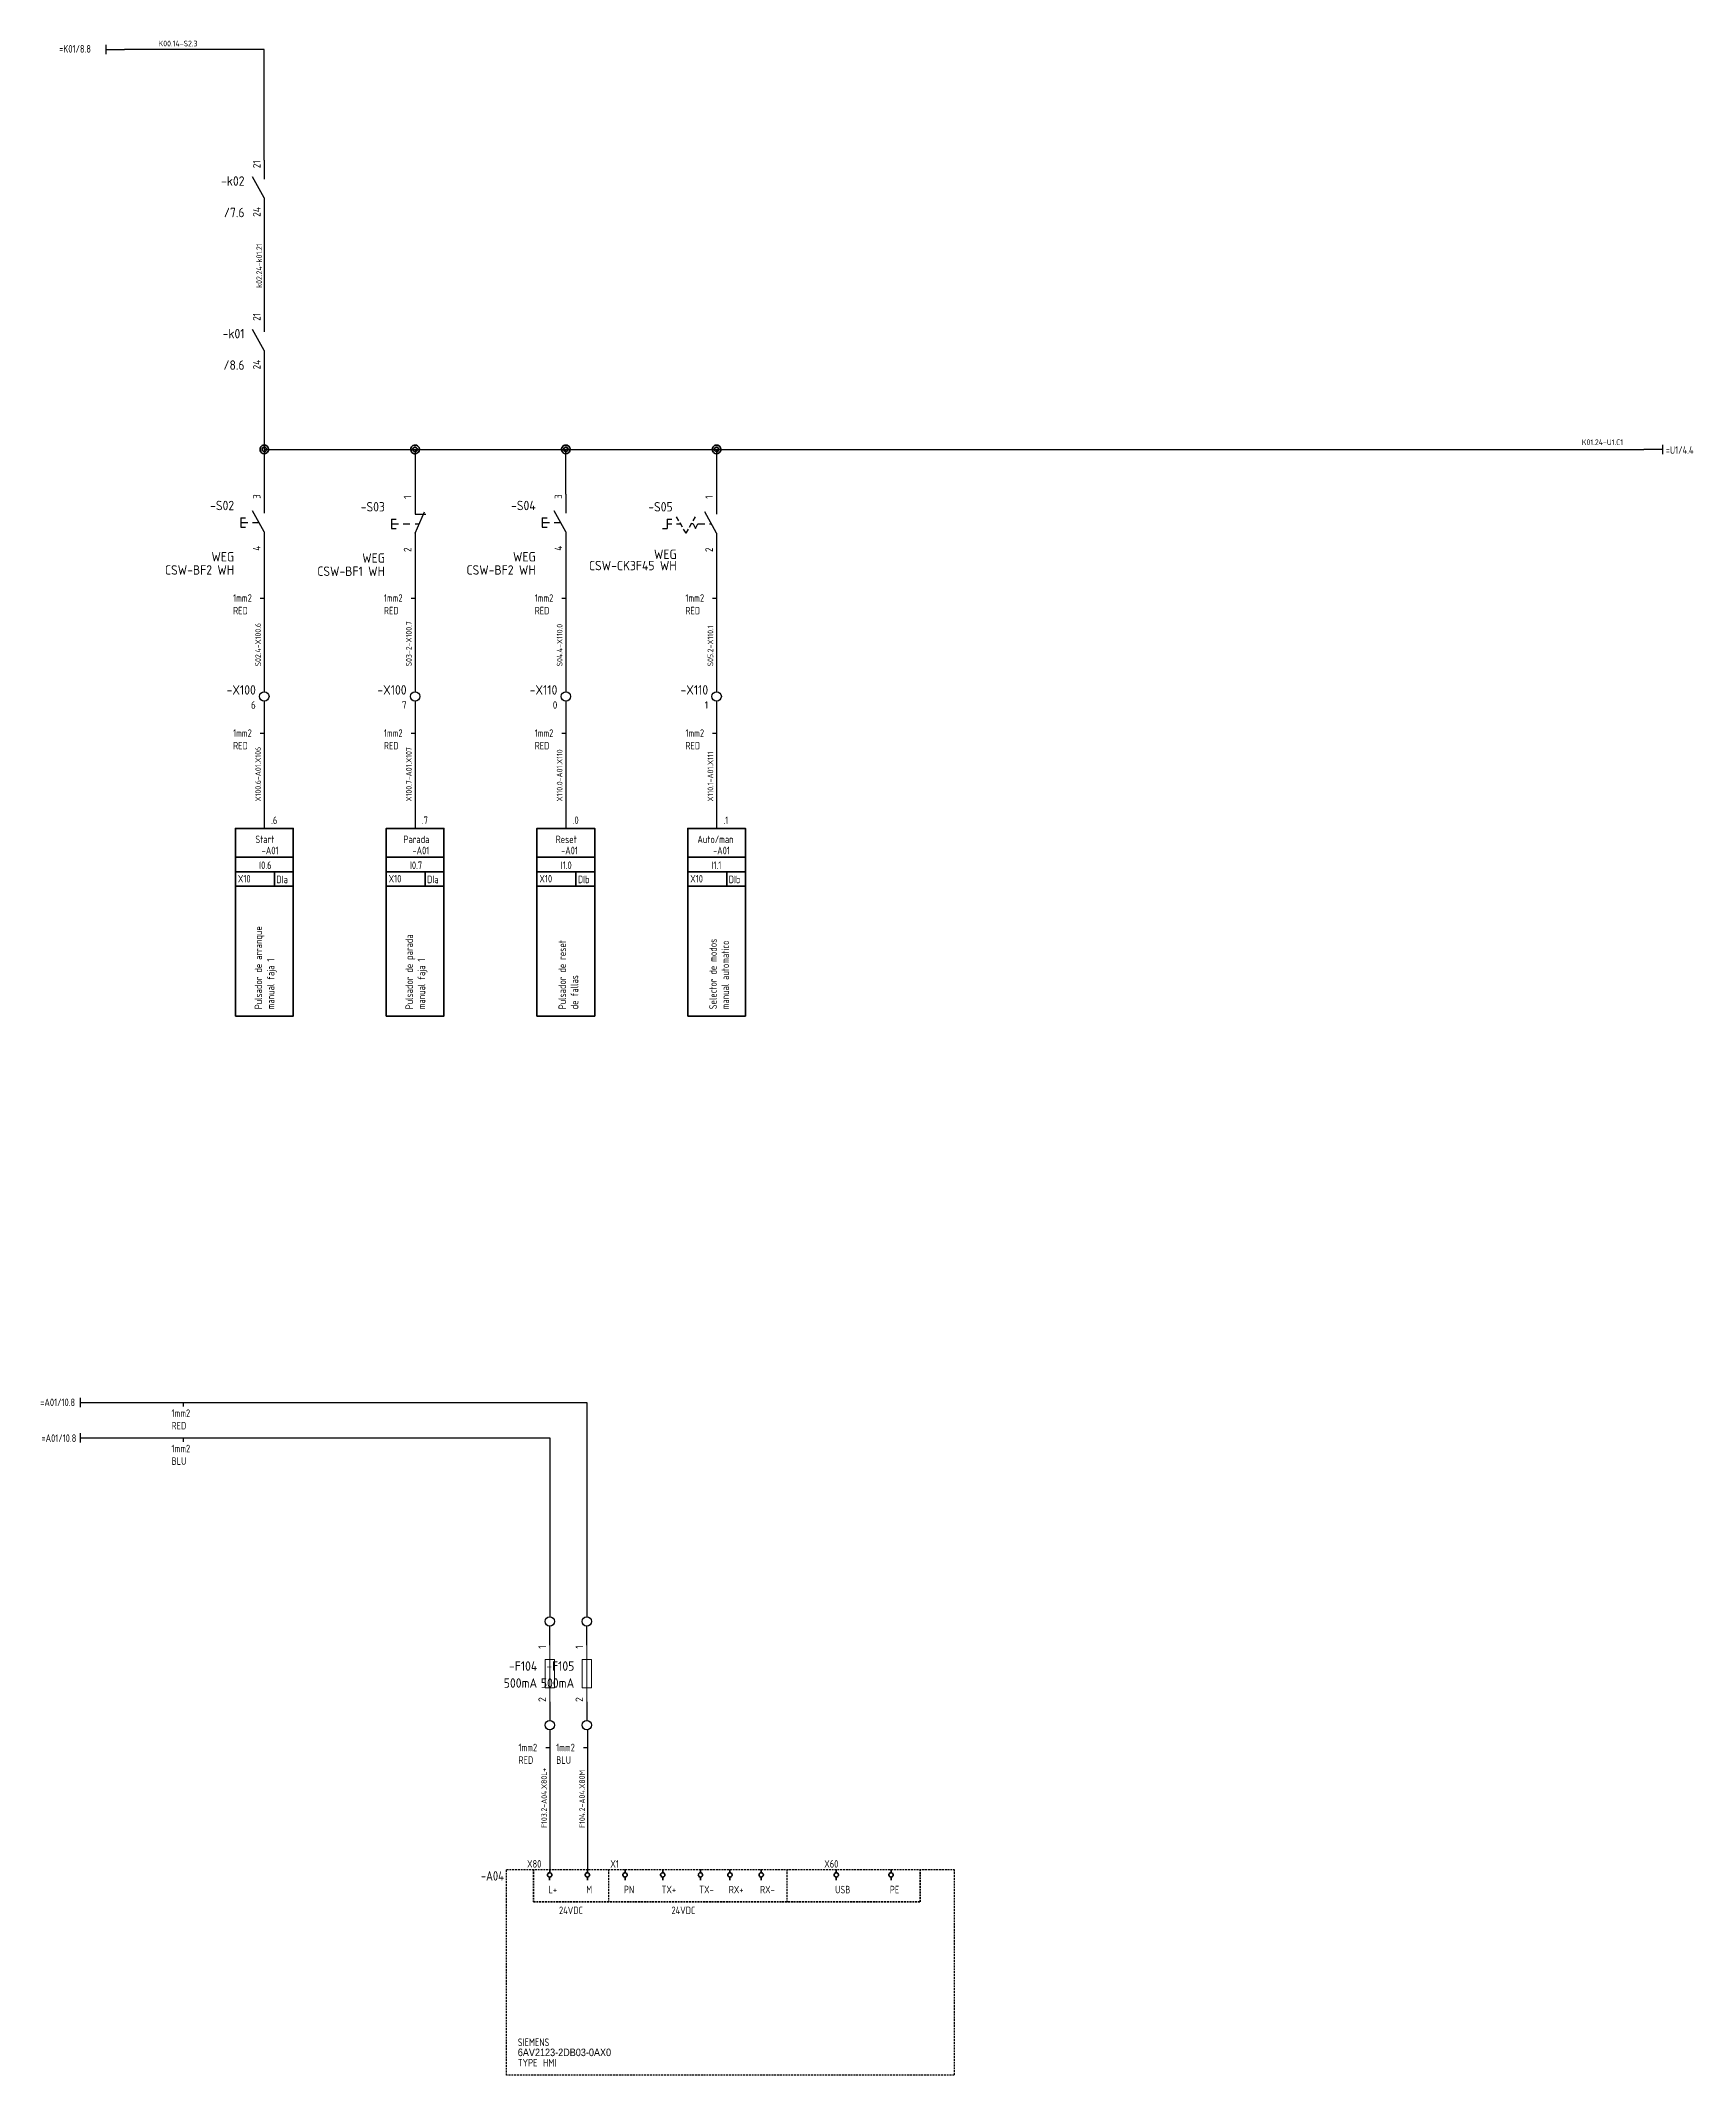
# Model space of a CAD drawing. Header units: millimetres. Extents: x 51 to 2493, y -624 to 390.
# Drawn here: x 1551 to 1989, y -512 to 28 of the extents above; entities that cross this region are included whole.
import ezdxf
from ezdxf.enums import TextEntityAlignment as Align

# ---------------------------------------------------------------- set-up
doc = ezdxf.new("R2010")
doc.units = ezdxf.units.MM
doc.header["$MEASUREMENT"] = 0
doc.linetypes.add('DASHED', pattern=[0.75, 0.5, -0.25])
for name, color, linetype in [('0V', 160, 'Continuous'), ('24V', 20, 'Continuous'), ('DESC', 150, 'Continuous'), ('DESCCHILD', 20, 'Continuous'), ('MISC', 7, 'Continuous'), ('PDF_Geometría', 7, 'Continuous'), ('TAGS', 150, 'Continuous'), ('TERMS', 123, 'Continuous'), ('WIRENO', 10, 'Continuous'), ('WIREREF', 50, 'Continuous')]:
    doc.layers.add(name, color=color, linetype=linetype)
for name, color, linetype, lineweight in [('Bor. Conexion', 181, 'Continuous', 5), ('Bor. Fus. Seccionable', 124, 'Continuous', 5), ('cajetines', 132, 'DASHED', 30), ('nombre tags', 200, 'Continuous', 0), ('SYMS', 7, 'Continuous', 30)]:
    doc.layers.add(name, color=color, linetype=linetype, lineweight=lineweight)
doc.styles.add('WD_IEC', font='ISOCP2.shx', dxfattribs={"width": 0.9, "height": 4})

msp = doc.modelspace()

# ---------------------------------------------------------------- texts
at = {"layer": 'DESC', "char_height": 2, "attachment_point": 7, "rotation": 90, "style": 'WD_IEC'}
for s, insert, width in [('Pulsador de arranque ', (1610.03, -228.99), 36.6324), ('Pulsador de parada ', (1650.03, -228.99), 36.6324), ('Selector de modos', (1730.03, -228.99), 36.6324), ('manual faja 1', (1653.28, -228.99), 22.2817), ('Pulsador de reset ', (1690.03, -228.99), 36.6324), ('manual automatico', (1733.28, -228.99), 23.3382), ('de fallas', (1693.28, -228.99), 21.8232)]:
    msp.add_mtext(s, dxfattribs=dict(at, insert=insert, width=width))
at = {"layer": 'DESC', "insert": (1613.28, -228.99), "char_height": 2, "attachment_point": 7, "rotation": 90, "style": 'WD_IEC'}
msp.add_mtext('manual faja 1', dxfattribs=at)
at = {"layer": 'nombre tags', "attachment_point": 7, "style": 'WD_IEC'}
for s, insert, char_height, width in [(' {\\H0.8x;Start}', (1607.62, -184.89), 2.5, 5.0603), (' {\\H0.8x;Parada}', (1646.9, -184.89), 2.5, 5.0603), (' {\\H0.8x;Reset}', (1687.28, -184.89), 2.5, 5.0603), (' {\\H0.8x;Auto/man}', (1724.89, -184.89), 2.5, 5.0603), ('I0.6', (1608.63, -191.76), 2, 9.3223), ('I0.7', (1648.63, -191.76), 2, 9.3223), ('I1.0', (1688.63, -191.76), 2, 9.3223), ('I1.1', (1728.63, -191.76), 2, 9.3223)]:
    msp.add_mtext(s, dxfattribs=dict(at, insert=insert, char_height=char_height, width=width))
at = {"layer": 'nombre tags', "char_height": 2, "attachment_point": 7, "style": 'WD_IEC'}
for s, insert in [('\\pxi-3,l4,t4;-A01', (1607.29, -187.86)), ('\\pxi-3,l4,t4;-A01', (1647.29, -187.86)), ('\\pxi-3,l4,t4;-A01', (1686.72, -187.86)), ('\\pxi-3,l4,t4;-A01', (1727.04, -187.86)), ('X10   ', (1602.98, -195.34)), ('DIa  ', (1613.18, -195.53)), ('X10   ', (1642.98, -195.34)), ('DIa  ', (1653.18, -195.53)), ('X10   ', (1682.98, -195.34)), ('DIb  ', (1693.18, -195.53)), ('X10   ', (1722.98, -195.34)), ('DIb  ', (1733.18, -195.53)), ('L+', (1685.39, -463.49)), ('M', (1695.39, -463.49)), ('PN', (1705.39, -463.49)), ('TX+', (1715.39, -463.49)), ('TX-', (1725.39, -463.49)), ('RX+', (1733.22, -463.51)), ('RX-', (1741.51, -463.51)), ('USB', (1761.43, -463.51)), ('PE', (1775.95, -463.51)), ('24VDC ', (1688.18, -469.03)), ('24VDC ', (1718.01, -469.03))]:
    msp.add_mtext(s, dxfattribs=dict(at, insert=insert))
at = {"layer": 'TAGS', "char_height": 2, "attachment_point": 1, "style": 'WD_IEC'}
for s, insert in [('\\pxql;=K01/8.8', (1555.56, 26.81)), ('\\pxql;=U1/4.4', (1981.79, -79.62)), ('\\A1;\\pxql;=A01/10.8', (1550.55, -332.26)), ('\\A1;\\pxql;=A01/10.8', (1550.87, -341.75))]:
    msp.add_mtext_dynamic_manual_height_columns(s, width=2, gutter_width=10, heights=[0], dxfattribs=dict(at, insert=insert))
at = {"layer": 'TAGS', "attachment_point": 7, "style": 'WD_IEC'}
for s, insert, char_height in [('.6', (1611.8, -179.83), 2), ('.7', (1651.8, -179.83), 2), ('.0', (1691.8, -179.83), 2), ('.1', (1731.8, -179.83), 2), ('-A04', (1667.45, -460.13), 2.5), ('X80', (1679.7, -456.69), 2), ('X1', (1701.79, -456.69), 2), ('X60', (1758.54, -456.69), 2), ('SIEMENS', (1677.24, -504), 2), ('{\\fUbuntu Mono|b0|i0|c0|p0;6AV2123-2DB03-0AX0}', (1677.24, -506.72), 2), ('TYPE', (1677.24, -509.44), 2), ('HMI', (1683.96, -509.47), 2)]:
    msp.add_mtext(s, dxfattribs=dict(at, insert=insert, char_height=char_height))
at = {"layer": 'WIRENO', "char_height": 2, "attachment_point": 1, "style": 'WD_IEC'}
for s, insert in [('1mm2\\PRED', (1601.72, -118.88)), ('1mm2\\PRED', (1641.72, -118.88)), ('1mm2\\PRED', (1681.72, -118.88)), ('1mm2\\PRED', (1721.72, -118.88)), ('1mm2\\PRED', (1601.72, -154.71)), ('1mm2\\PRED', (1641.72, -154.71)), ('1mm2\\PRED', (1681.72, -154.71)), ('1mm2\\PRED', (1721.72, -154.71)), ('1mm2\\PRED', (1585.38, -335.12)), ('1mm2\\PBLU', (1585.38, -344.5)), ('1mm2\\PRED', (1677.43, -423.82)), ('1mm2\\PBLU', (1687.43, -423.82))]:
    msp.add_mtext_dynamic_manual_height_columns(s, width=7.1352, gutter_width=20, heights=[0], dxfattribs=dict(at, insert=insert))
at = {"layer": 'WIREREF', "char_height": 1.5, "attachment_point": 1, "style": 'WD_IEC'}
for s, insert in [('K00.14-S2.3', (1581.94, 27.97)), ('K01.24-U1.C1', (1959.53, -77.8))]:
    msp.add_mtext_dynamic_manual_height_columns(s, width=67.509, gutter_width=20, heights=[0], dxfattribs=dict(at, insert=insert))
at = {"layer": 'WIREREF', "char_height": 1.5, "attachment_point": 1, "rotation": 90, "style": 'WD_IEC'}
for s, insert in [('k02.24-k01.21', (1607.89, -37.62)), ('S02.4-X100.6', (1607.59, -138.02)), ('S03-2-X100.7', (1647.59, -138.02)), ('S04.4-X110.0', (1687.59, -138.02)), ('S05.2-X110.1', (1727.59, -138.02)), ('X100.6-A01.X106', (1607.59, -173.86)), ('X100.7-A01.X107', (1647.59, -173.86)), ('X110.0-A01.X110', (1687.59, -173.86)), ('X110.1-A01.X111', (1727.59, -173.86)), ('F103.2-A04.X80L+', (1683.47, -446.17)), ('F104.2-A04.X80M', (1693.56, -446.17))]:
    msp.add_mtext_dynamic_manual_height_columns(s, width=67.509, gutter_width=20, heights=[0], dxfattribs=dict(at, insert=insert))

# ---------------------------------------------------------------- blocks, each defined once
blk = doc.blocks.new('VT0_02')
blk.add_circle((0, 0), 1.25)
at = {"style": 'WD_IEC', "flags": 1}
for tag, p in [('X4TERM01', (-1.25, 0)), ('X2TERM01', (0, 1.25)), ('X1TERM01', (1.25, 0)), ('X8TERM01', (0, -1.25))]:
    blk.add_attdef(tag, p, '', height=0.32, dxfattribs=at)
blk = doc.blocks.new('VFU1')
blk.add_line((0, 7.5), (0, -7.5))
blk.add_lwpolyline([(-1.25, 3.75), (-1.25, -3.75), (1.25, -3.75), (1.25, 3.75)], close=True)
at = {"style": 'WD_IEC'}
for tag, p in [('INST', (-5.25, 7.75)), ('LOC', (-5.25, 4.25)), ('TAG1', (-5.25, 0.75)), ('RATING1', (-5.25, -3.75)), ('XREF', (-5.25, -7.75)), ('DESC1', (-5.25, -11.6)), ('DESC3', (-5.25, -18.6)), ('DESC2', (-5.25, -15.1))]:
    blk.add_attdef(tag, text='', height=2.5, dxfattribs=at).set_placement(p, align=Align.RIGHT)
blk.add_attdef('TERM01', text='', height=2, rotation=90, dxfattribs=at).set_placement((-1, 7.5), align=Align.RIGHT)
at = {"style": 'WD_IEC', "flags": 1}
for tag, p, height in [('X2TERM01', (0, 7.5), 0.32), ('MFG', (2.75, 6.5), 1.5), ('CAT', (2.75, 4), 1.5), ('X4LINK', (-1.25, 0), 0.32), ('X1LINK', (1.25, 0), 0.32), ('ASSYCODE', (2.25, -4), 1), ('FAMILY', (2.25, -5.5), 1), ('X8TERM02', (0, -7.5), 0.32), ('CATDESC', (2.25, -7), 1)]:
    blk.add_attdef(tag, p, '', height=height, dxfattribs=at)
at = {"style": 'WD_IEC'}
blk.add_attdef('TERM02', (-1, -7.5), '', height=2, rotation=90, dxfattribs=at)
blk = doc.blocks.new('REFERENCIA_ENTRADA_HORIZONTAL')
at = {"layer": 'SYMS'}
for p, q in [((-5, 1.25), (-5, -1.25)), ((-5, 0), (0, 0))]:
    blk.add_line(p, q, dxfattribs=at)
at = {"layer": 'TAGS', "style": 'WD_IEC', "width": 0.9, "flags": 8}
blk.add_attdef('TAG', text='', height=1, dxfattribs=at).set_placement((-15.18, -2.12), align=Align.RIGHT)
blk = doc.blocks.new('VT0002')
blk.add_circle((0, 0), 1.25)
at = {"style": 'WD_IEC', "flags": 1}
for tag, p, height in [('ASSYCODE', (2.75, 10.75), 1), ('CATDESC', (2.75, 9.25), 1), ('MFG', (2.75, 7.25), 1.5), ('CAT', (2.75, 4.75), 1.5), ('X4PIN01', (-1.25, 1), 0.25), ('X4TERM01', (-1.25, 0), 0.25), ('X4TERMDESC01', (-1.25, 0.5), 0.4), ('STRIPSEQ', (0, 0), 0.025), ('X2PIN01', (0, 2.25), 0.25), ('X2TERM01', (0, 1.25), 0.25), ('X8PIN01', (0, -0.25), 0.25), ('X2TERMDESC01', (0, 1.75), 0.4), ('X1PIN01', (1.25, 1), 0.25), ('X1TERM01', (1.25, 0), 0.25), ('X1TERMDESC01', (1.25, 0.5), 0.4), ('LINKTERM', (0, -0.04), 0.025), ('X8TERM01', (0, -1.25), 0.25), ('X8TERMDESC01', (0, -0.75), 0.4)]:
    blk.add_attdef(tag, p, '', height=height, dxfattribs=at)
at = {"style": 'WD_IEC'}
for tag, p in [('INST', (-2.25, 6.5)), ('LOC', (-2.25, 3.5)), ('DESC1', (-2.25, -6.25)), ('DESC3', (-2.25, -12.25)), ('DESC2', (-2.25, -9.25))]:
    blk.add_attdef(tag, text='', height=2.5, dxfattribs=at).set_placement(p, align=Align.RIGHT)
at = {"style": 'WD_IEC', "flags": 8}
for tag, height, p in [('TAGSTRIP', 2.5, (-2.25, 0.5)), ('TERM01', 2, (-2.25, -3.25))]:
    blk.add_attdef(tag, text='', height=height, dxfattribs=at).set_placement(p, align=Align.RIGHT)
blk = doc.blocks.new('VSW21')
for p, q in [((0, 7.5), (0, 2.5)), ((0, -2.5), (-3.125, 3.125)), ((0, -2.5), (0, -7.5))]:
    blk.add_line(p, q)
at = {"style": 'WD_IEC'}
for tag, p in [('INST', (-5.25, 7.75)), ('LOC', (-5.25, 4.25)), ('TAG2', (-5.25, 0.75)), ('DESC1', (-5.25, -7.6)), ('XREF', (-5.25, -3.75)), ('DESC2', (-5.25, -11.1)), ('WDTAGALT', (-5, -18)), ('DESC3', (-5.25, -14.6))]:
    blk.add_attdef(tag, text='', height=2.5, dxfattribs=at).set_placement(p, align=Align.RIGHT)
blk.add_attdef('TERM01', text='', height=2, rotation=90, dxfattribs=at).set_placement((-1, 7.5), align=Align.RIGHT)
at = {"style": 'WD_IEC', "flags": 1}
for tag, p, height in [('X2TERM01', (0, 7.5), 0.32), ('X4LINK', (-2, 0), 0.32), ('X1LINK', (-0.5, 0), 0.32), ('CONTACT', (4, -3.5), 1), ('FAMILY', (4, -5), 1), ('COMMON', (5.25, -4.75), 1), ('X8TERM02', (0, -7.5), 0.32)]:
    blk.add_attdef(tag, p, '', height=height, dxfattribs=at)
at = {"style": 'WD_IEC'}
blk.add_attdef('TERM02', (-1, -7.5), '', height=2, rotation=90, dxfattribs=at)
blk = doc.blocks.new('VPB11')
for p, q in [((0, 7.5), (0, 2.5)), ((-6.25, 1.25), (-6.25, -1.25)), ((-6.25, 1.25), (-5, 1.25)), ((-6.25, 0), (-4.375, 0)), ((0, -2.5), (-3.125, 3.125)), ((-3.125, 0), (-1.389, 0)), ((-6.25, -1.25), (-5, -1.25)), ((0, -2.5), (0, -7.5))]:
    blk.add_line(p, q)
at = {"style": 'WD_IEC'}
for tag, p in [('INST', (-8, 10.25)), ('TAG1', (-8, 3.25)), ('LOC', (-8, 6.75)), ('DESC1', (-8, -10.35)), ('DESC3', (-8, -17.35)), ('DESC2', (-8, -13.85))]:
    blk.add_attdef(tag, text='', height=2.5, dxfattribs=at).set_placement(p, align=Align.RIGHT)
blk.add_attdef('TERM01', text='', height=2, rotation=90, dxfattribs=at).set_placement((-1, 7.5), align=Align.RIGHT)
at = {"style": 'WD_IEC', "flags": 1}
for tag, p, height in [('X2TERM01', (0, 7.5), 0.32), ('CONTACT', (0.5, 4.5), 1), ('X1LINK', (0, 0), 0.32), ('COMMON', (1.75, 3.25), 1), ('ASSYCODE', (1, -4), 1), ('FAMILY', (1, -5.5), 1), ('X8TERM02', (0, -7.5), 0.32), ('CATDESC', (1, -7), 1)]:
    blk.add_attdef(tag, p, '', height=height, dxfattribs=at)
at = {"style": 'WD_IEC', "flags": 9}
for tag, p in [('MFG', (-8.5, -0.25)), ('CAT', (-8.5, -2.75))]:
    blk.add_attdef(tag, text='', height=1.5, dxfattribs=at).set_placement(p, align=Align.RIGHT)
at = {"style": 'WD_IEC'}
blk.add_attdef('TERM02', (-1, -7.5), '', height=2, rotation=90, dxfattribs=at)
at = {"lineweight": 15, "style": 'WD_IEC'}
blk.add_attdef('XREF', text='', height=2.5, dxfattribs=at).set_placement((-8, -6.35), align=Align.RIGHT)
blk = doc.blocks.new('VPB12')
for p, q in [((0, 7.5), (0, 2.5)), ((-6.25, 1.25), (-6.25, -1.25)), ((-6.25, 1.25), (-5, 1.25)), ((-6.25, 0), (-4.38, 0)), ((-3.12, 0), (-1.39, 0)), ((0, -2.5), (2.5, 3.12)), ((0, 2.5), (2.87, 2.5)), ((0, 0), (1.11, 0)), ((-6.25, -1.25), (-5, -1.25)), ((0, -2.5), (0, -7.5))]:
    blk.add_line(p, q)
at = {"style": 'WD_IEC'}
for tag, p in [('INST', (-8, 10.25)), ('TAG1', (-8, 3.25)), ('LOC', (-8, 6.75)), ('DESC1', (-8, -10.35)), ('DESC3', (-8, -17.35)), ('DESC2', (-8, -13.85))]:
    blk.add_attdef(tag, text='', height=2.5, dxfattribs=at).set_placement(p, align=Align.RIGHT)
blk.add_attdef('TERM01', text='', height=2, rotation=90, dxfattribs=at).set_placement((-1, 7.5), align=Align.RIGHT)
at = {"style": 'WD_IEC', "flags": 1}
for tag, p, height in [('X2TERM01', (0, 7.5), 0.32), ('CONTACT', (0.5, 4.5), 1), ('X1LINK', (1.5, 0), 0.32), ('COMMON', (1.75, 3.25), 1), ('ASSYCODE', (1, -4), 1), ('FAMILY', (1, -5.5), 1), ('X8TERM02', (0, -7.5), 0.32), ('CATDESC', (1, -7), 1)]:
    blk.add_attdef(tag, p, '', height=height, dxfattribs=at)
at = {"style": 'WD_IEC', "flags": 9}
for tag, p in [('MFG', (-8.5, -0.25)), ('CAT', (-8.5, -2.75))]:
    blk.add_attdef(tag, text='', height=1.5, dxfattribs=at).set_placement(p, align=Align.RIGHT)
at = {"style": 'WD_IEC'}
blk.add_attdef('TERM02', (-1, -7.5), '', height=2, rotation=90, dxfattribs=at)
at = {"lineweight": 15, "style": 'WD_IEC'}
blk.add_attdef('XREF', text='', height=2.5, dxfattribs=at).set_placement((-8, -6.35), align=Align.RIGHT)
blk = doc.blocks.new('VSS112')
for p, q in [((0, 7.5), (0, 2.5)), ((-13.12, 1.25), (-11.88, 1.25)), ((-13.12, 1.25), (-13.12, -1.25)), ((-13.12, 0), (-11.88, 0)), ((-10, 0.75), (-10.62, 1.83)), ((-10.62, 0), (-9.57, 0)), ((-9.06, -0.88), (-9.69, 0.21)), ((-7.19, -0.88), (-6.56, 0.21)), ((-6.25, 0), (-6.68, 0)), ((-6.25, 0.75), (-5.62, 1.83)), ((-6.25, 0), (-5.62, -1.25)), ((-5.62, -1.25), (-5, 0)), ((-5, 0), (-3.12, 0)), ((0, -2.5), (-3.12, 3.12)), ((-1.88, 0), (-1.39, 0)), ((-14.38, -1.25), (-13.12, -1.25)), ((-8.12, -2.5), (-8.75, -1.42)), ((-8.12, -2.5), (-7.5, -1.42)), ((0, -2.5), (0, -7.5))]:
    blk.add_line(p, q)
at = {"style": 'WD_IEC'}
for tag, p in [('INST', (-15.5, 9.25)), ('TAG1', (-15.5, 3.25)), ('LOC', (-15.5, 6.25)), ('DESC2', (-15.5, -12.35)), ('DESC1', (-15.5, -9.35)), ('DESC3', (-15.5, -15.35))]:
    blk.add_attdef(tag, text='', height=2.5, dxfattribs=at).set_placement(p, align=Align.RIGHT)
at = {"style": 'WD_IEC', "flags": 8}
for tag, p in [('POS1', (-10.62, 3.5)), ('POS2', (-5.62, 3.5))]:
    blk.add_attdef(tag, text='', height=2, rotation=90, dxfattribs=at).set_placement(p, align=Align.MIDDLE_LEFT)
at = {"style": 'WD_IEC'}
blk.add_attdef('TERM01', text='', height=2, rotation=90, dxfattribs=at).set_placement((-1, 7.5), align=Align.RIGHT)
at = {"style": 'WD_IEC', "flags": 1}
for tag, p, height in [('X2TERM01', (0, 7.5), 0.32), ('CONTACT', (0.5, 4.5), 1), ('X1LINK', (0, 0), 0.32), ('COMMON', (1.75, 3.25), 1), ('X8TERM02', (0, -7.5), 0.32), ('ASSYCODE', (1, -9), 1), ('FAMILY', (1, -10.5), 1), ('CATDESC', (1, -12), 1)]:
    blk.add_attdef(tag, p, '', height=height, dxfattribs=at)
at = {"style": 'WD_IEC', "flags": 9}
for tag, p in [('MFG', (-16, -0.25)), ('CAT', (-16, -2.75))]:
    blk.add_attdef(tag, text='', height=1.5, dxfattribs=at).set_placement(p, align=Align.RIGHT)
at = {"style": 'WD_IEC'}
blk.add_attdef('TERM02', (-1, -7.5), '', height=2, rotation=90, dxfattribs=at)
at = {"lineweight": 15, "style": 'WD_IEC'}
blk.add_attdef('XREF', text='', height=2.5, dxfattribs=at).set_placement((-15.5, -6.35), align=Align.RIGHT)
blk.add_attdef('STATE', (1.25, -6.35), '', height=2.5, dxfattribs=at)
blk = doc.blocks.new('empalme')
at = {"layer": 'PDF_Geometría', "color": 40, "lineweight": 35, "true_color": 0xffcf00}
for points in [[(145.66, 151.93), (144.51, 151.93)], [(145.1, 151.93), (144.51, 151.93)]]:
    blk.add_lwpolyline(points, close=True, dxfattribs=at)
for points in [[(143.39, 152.17), (143.39, 152.17), (143.34, 151.93), (143.39, 151.7)], [(143.58, 152.61), (143.58, 152.61), (143.44, 152.41), (143.39, 152.17)], [(143.39, 151.7), (143.39, 151.7), (143.44, 151.46), (143.58, 151.26)], [(143.94, 152.93), (143.94, 152.93), (143.73, 152.81), (143.58, 152.61)], [(143.58, 151.26), (143.58, 151.26), (143.73, 151.06), (143.94, 150.94)], [(143.94, 152.06), (143.94, 152.06), (143.92, 151.93), (143.94, 151.81)], [(144.39, 153.08), (144.39, 153.08), (144.15, 153.05), (143.94, 152.93)], [(144.04, 152.28), (144.04, 152.28), (143.97, 152.18), (143.94, 152.06)], [(143.94, 151.81), (143.94, 151.81), (143.97, 151.69), (144.04, 151.59)], [(144.22, 152.44), (144.22, 152.44), (144.12, 152.38), (144.04, 152.28)], [(144.04, 151.59), (144.04, 151.59), (144.12, 151.49), (144.22, 151.43)], [(144.45, 152.51), (144.45, 152.51), (144.33, 152.5), (144.22, 152.44)], [(144.22, 151.43), (144.22, 151.43), (144.33, 151.37), (144.45, 151.36)], [(144.87, 153.03), (144.87, 153.03), (144.64, 153.1), (144.39, 153.08)], [(144.69, 152.49), (144.69, 152.49), (144.58, 152.53), (144.45, 152.51)], [(144.45, 151.36), (144.45, 151.36), (144.58, 151.34), (144.69, 151.38)], [(144.9, 152.37), (144.9, 152.37), (144.81, 152.45), (144.69, 152.49)], [(144.69, 151.38), (144.69, 151.38), (144.81, 151.42), (144.9, 151.5)], [(145.28, 152.79), (145.28, 152.79), (145.1, 152.95), (144.87, 153.03)], [(145.05, 152.17), (145.05, 152.17), (144.99, 152.28), (144.9, 152.37)], [(144.9, 151.5), (144.9, 151.5), (144.99, 151.58), (145.05, 151.7)], [(145.1, 151.93), (145.1, 151.93), (145.1, 152.06), (145.05, 152.17)], [(145.05, 151.7), (145.05, 151.7), (145.1, 151.81), (145.1, 151.93)], [(145.56, 152.4), (145.56, 152.4), (145.46, 152.62), (145.28, 152.79)], [(145.28, 151.08), (145.28, 151.08), (145.46, 151.24), (145.56, 151.47)], [(145.66, 151.93), (145.66, 151.93), (145.66, 152.18), (145.56, 152.4)], [(145.56, 151.47), (145.56, 151.47), (145.66, 151.69), (145.66, 151.93)], [(143.94, 150.94), (143.94, 150.94), (144.15, 150.82), (144.39, 150.79)], [(144.39, 150.79), (144.39, 150.79), (144.64, 150.77), (144.87, 150.84)], [(144.87, 150.84), (144.87, 150.84), (145.1, 150.92), (145.28, 151.08)]]:
    blk.add_open_spline(points, degree=3, dxfattribs=at)
blk = doc.blocks.new('empalme_')
at = {"layer": '0V'}
blk.add_blockref('empalme', (-144.51, -151.93), dxfattribs=at)

# ---------------------------------------------------------------- linework, layer by layer
for p, q in [((1685.71, -397.71), (1685.71, -392.62)), ((1695.54, -397.71), (1695.54, -392.62)), ((1685.71, -412.71), (1685.71, -417.62)), ((1695.54, -412.71), (1695.54, -417.62))]:
    msp.add_line(p, q)
at = {"layer": '0V'}
for p, q in [((1566.15, -342.69), (1685.71, -342.69)), ((1685.71, -342.69), (1685.71, -390.12)), ((1695.71, -420.12), (1695.71, -457.17))]:
    msp.add_line(p, q, dxfattribs=at)
at = {"layer": '24V'}
for p, q in [((1609.99, 25.62), (1572.94, 25.62)), ((1609.99, -3.75), (1609.99, 25.62)), ((1609.99, -18.75), (1609.99, -44.23)), ((1609.99, -59.23), (1609.99, -80.45)), ((1609.99, -80.45), (1609.99, -92.33)), ((1609.99, -80.45), (1975.97, -80.45)), ((1649.99, -80.45), (1649.99, -92.67)), ((1689.99, -92.33), (1689.99, -80.45)), ((1729.99, -80.45), (1729.99, -92.67)), ((1689.99, -102.33), (1689.99, -144.75)), ((1609.99, -107.33), (1609.99, -144.75)), ((1649.99, -107.67), (1649.99, -144.75)), ((1729.99, -107.67), (1729.99, -144.75)), ((1609.99, -147.25), (1609.99, -181)), ((1649.99, -147.25), (1649.99, -181)), ((1689.99, -147.25), (1689.99, -181)), ((1729.99, -147.25), (1729.99, -181)), ((1566.15, -333.31), (1695.54, -333.31)), ((1695.54, -333.31), (1695.54, -390.12)), ((1685.71, -420.12), (1685.71, -457.17))]:
    msp.add_line(p, q, dxfattribs=at)
at = {"layer": 'Bor. Conexion', "lineweight": 35}
for points in [[(1685.71, -458.04), (1685.71, -457.17)], [(1695.71, -458.04), (1695.71, -457.17)], [(1705.71, -458.04), (1705.71, -457.17)], [(1715.71, -458.04), (1715.71, -457.17)], [(1725.71, -458.04), (1725.71, -457.17)], [(1733.53, -458.04), (1733.53, -457.17)], [(1741.82, -458.04), (1741.82, -457.17)], [(1761.74, -458.04), (1761.74, -457.17)], [(1776.26, -458.04), (1776.26, -457.17)], [(1685.65, -460.04), (1685.65, -459.18)], [(1695.71, -460.05), (1695.71, -459.18)], [(1705.71, -460.05), (1705.71, -459.18)], [(1715.71, -460.05), (1715.71, -459.18)], [(1725.71, -460.05), (1725.71, -459.18)], [(1733.53, -460.05), (1733.53, -459.18)], [(1741.82, -460.05), (1741.82, -459.18)], [(1761.74, -460.05), (1761.74, -459.18)], [(1776.26, -460.05), (1776.26, -459.18)]]:
    msp.add_lwpolyline(points, dxfattribs=at)
for points in [[(1685.14, -458.49), (1685.14, -458.49), (1685.12, -458.61), (1685.14, -458.73)], [(1685.24, -458.27), (1685.24, -458.27), (1685.17, -458.37), (1685.14, -458.49)], [(1685.14, -458.73), (1685.14, -458.73), (1685.17, -458.85), (1685.24, -458.95)], [(1685.42, -458.11), (1685.42, -458.11), (1685.31, -458.17), (1685.24, -458.27)], [(1685.65, -458.04), (1685.65, -458.04), (1685.52, -458.05), (1685.42, -458.11)], [(1685.88, -458.06), (1685.88, -458.06), (1685.77, -458.03), (1685.65, -458.04)], [(1686.09, -458.18), (1686.09, -458.18), (1686, -458.1), (1685.88, -458.06)], [(1686.23, -458.38), (1686.23, -458.38), (1686.18, -458.26), (1686.09, -458.18)], [(1686.28, -458.61), (1686.28, -458.61), (1686.28, -458.49), (1686.23, -458.38)], [(1686.23, -458.84), (1686.23, -458.84), (1686.28, -458.73), (1686.28, -458.61)], [(1695.14, -458.49), (1695.14, -458.49), (1695.12, -458.61), (1695.14, -458.73)], [(1695.24, -458.27), (1695.24, -458.27), (1695.17, -458.37), (1695.14, -458.49)], [(1695.14, -458.73), (1695.14, -458.73), (1695.17, -458.85), (1695.24, -458.95)], [(1695.42, -458.11), (1695.42, -458.11), (1695.31, -458.17), (1695.24, -458.27)], [(1695.65, -458.04), (1695.65, -458.04), (1695.52, -458.05), (1695.42, -458.11)], [(1695.88, -458.06), (1695.88, -458.06), (1695.77, -458.03), (1695.65, -458.04)], [(1696.09, -458.18), (1696.09, -458.18), (1696, -458.1), (1695.88, -458.06)], [(1696.23, -458.38), (1696.23, -458.38), (1696.18, -458.26), (1696.09, -458.18)], [(1696.28, -458.61), (1696.28, -458.61), (1696.28, -458.49), (1696.23, -458.38)], [(1696.23, -458.84), (1696.23, -458.84), (1696.28, -458.73), (1696.28, -458.61)], [(1705.14, -458.49), (1705.14, -458.49), (1705.12, -458.61), (1705.14, -458.73)], [(1705.24, -458.27), (1705.24, -458.27), (1705.17, -458.37), (1705.14, -458.49)], [(1705.14, -458.73), (1705.14, -458.73), (1705.17, -458.85), (1705.24, -458.95)], [(1705.42, -458.11), (1705.42, -458.11), (1705.31, -458.17), (1705.24, -458.27)], [(1705.65, -458.04), (1705.65, -458.04), (1705.52, -458.05), (1705.42, -458.11)], [(1705.88, -458.06), (1705.88, -458.06), (1705.77, -458.03), (1705.65, -458.04)], [(1706.09, -458.18), (1706.09, -458.18), (1706, -458.1), (1705.88, -458.06)], [(1706.23, -458.38), (1706.23, -458.38), (1706.18, -458.26), (1706.09, -458.18)], [(1706.28, -458.61), (1706.28, -458.61), (1706.28, -458.49), (1706.23, -458.38)], [(1706.23, -458.84), (1706.23, -458.84), (1706.28, -458.73), (1706.28, -458.61)], [(1715.14, -458.49), (1715.14, -458.49), (1715.12, -458.61), (1715.14, -458.73)], [(1715.24, -458.27), (1715.24, -458.27), (1715.17, -458.37), (1715.14, -458.49)], [(1715.14, -458.73), (1715.14, -458.73), (1715.17, -458.85), (1715.24, -458.95)], [(1715.42, -458.11), (1715.42, -458.11), (1715.31, -458.17), (1715.24, -458.27)], [(1715.65, -458.04), (1715.65, -458.04), (1715.52, -458.05), (1715.42, -458.11)], [(1715.88, -458.06), (1715.88, -458.06), (1715.77, -458.03), (1715.65, -458.04)], [(1716.09, -458.18), (1716.09, -458.18), (1716, -458.1), (1715.88, -458.06)], [(1716.23, -458.38), (1716.23, -458.38), (1716.18, -458.26), (1716.09, -458.18)], [(1716.28, -458.61), (1716.28, -458.61), (1716.28, -458.49), (1716.23, -458.38)], [(1716.23, -458.84), (1716.23, -458.84), (1716.28, -458.73), (1716.28, -458.61)], [(1725.14, -458.49), (1725.14, -458.49), (1725.12, -458.61), (1725.14, -458.73)], [(1725.24, -458.27), (1725.24, -458.27), (1725.17, -458.37), (1725.14, -458.49)], [(1725.14, -458.73), (1725.14, -458.73), (1725.17, -458.85), (1725.24, -458.95)], [(1725.42, -458.11), (1725.42, -458.11), (1725.31, -458.17), (1725.24, -458.27)], [(1725.65, -458.04), (1725.65, -458.04), (1725.52, -458.05), (1725.42, -458.11)], [(1725.88, -458.06), (1725.88, -458.06), (1725.77, -458.03), (1725.65, -458.04)], [(1726.09, -458.18), (1726.09, -458.18), (1726, -458.1), (1725.88, -458.06)], [(1726.23, -458.38), (1726.23, -458.38), (1726.18, -458.26), (1726.09, -458.18)], [(1726.28, -458.61), (1726.28, -458.61), (1726.28, -458.49), (1726.23, -458.38)], [(1726.23, -458.84), (1726.23, -458.84), (1726.28, -458.73), (1726.28, -458.61)], [(1732.97, -458.49), (1732.97, -458.49), (1732.94, -458.61), (1732.97, -458.73)], [(1733.07, -458.27), (1733.07, -458.27), (1732.99, -458.37), (1732.97, -458.49)], [(1732.97, -458.73), (1732.97, -458.73), (1732.99, -458.85), (1733.07, -458.95)], [(1733.24, -458.11), (1733.24, -458.11), (1733.14, -458.17), (1733.07, -458.27)], [(1733.47, -458.04), (1733.47, -458.04), (1733.35, -458.05), (1733.24, -458.11)], [(1733.71, -458.06), (1733.71, -458.06), (1733.59, -458.03), (1733.47, -458.04)], [(1733.91, -458.18), (1733.91, -458.18), (1733.82, -458.1), (1733.71, -458.06)], [(1734.05, -458.38), (1734.05, -458.38), (1734, -458.26), (1733.91, -458.18)], [(1734.1, -458.61), (1734.1, -458.61), (1734.1, -458.49), (1734.05, -458.38)], [(1734.05, -458.84), (1734.05, -458.84), (1734.1, -458.73), (1734.1, -458.61)], [(1741.26, -458.49), (1741.26, -458.49), (1741.23, -458.61), (1741.26, -458.73)], [(1741.35, -458.27), (1741.35, -458.27), (1741.28, -458.37), (1741.26, -458.49)], [(1741.26, -458.73), (1741.26, -458.73), (1741.28, -458.85), (1741.35, -458.95)], [(1741.53, -458.11), (1741.53, -458.11), (1741.42, -458.17), (1741.35, -458.27)], [(1741.76, -458.04), (1741.76, -458.04), (1741.64, -458.05), (1741.53, -458.11)], [(1742, -458.06), (1742, -458.06), (1741.88, -458.03), (1741.76, -458.04)], [(1742.2, -458.18), (1742.2, -458.18), (1742.11, -458.1), (1742, -458.06)], [(1742.34, -458.38), (1742.34, -458.38), (1742.29, -458.26), (1742.2, -458.18)], [(1742.39, -458.61), (1742.39, -458.61), (1742.39, -458.49), (1742.34, -458.38)], [(1742.34, -458.84), (1742.34, -458.84), (1742.39, -458.73), (1742.39, -458.61)], [(1761.18, -458.49), (1761.18, -458.49), (1761.16, -458.61), (1761.18, -458.73)], [(1761.28, -458.27), (1761.28, -458.27), (1761.21, -458.37), (1761.18, -458.49)], [(1761.18, -458.73), (1761.18, -458.73), (1761.21, -458.85), (1761.28, -458.95)], [(1761.46, -458.11), (1761.46, -458.11), (1761.35, -458.17), (1761.28, -458.27)], [(1761.68, -458.04), (1761.68, -458.04), (1761.56, -458.05), (1761.46, -458.11)], [(1761.92, -458.06), (1761.92, -458.06), (1761.81, -458.03), (1761.68, -458.04)], [(1762.13, -458.18), (1762.13, -458.18), (1762.04, -458.1), (1761.92, -458.06)], [(1762.27, -458.38), (1762.27, -458.38), (1762.22, -458.26), (1762.13, -458.18)], [(1762.32, -458.61), (1762.32, -458.61), (1762.32, -458.49), (1762.27, -458.38)], [(1762.27, -458.84), (1762.27, -458.84), (1762.32, -458.73), (1762.32, -458.61)], [(1775.7, -458.49), (1775.7, -458.49), (1775.68, -458.61), (1775.7, -458.73)], [(1775.8, -458.27), (1775.8, -458.27), (1775.73, -458.37), (1775.7, -458.49)], [(1775.7, -458.73), (1775.7, -458.73), (1775.73, -458.85), (1775.8, -458.95)], [(1775.98, -458.11), (1775.98, -458.11), (1775.87, -458.17), (1775.8, -458.27)], [(1776.2, -458.04), (1776.2, -458.04), (1776.08, -458.05), (1775.98, -458.11)], [(1776.44, -458.06), (1776.44, -458.06), (1776.32, -458.03), (1776.2, -458.04)], [(1776.65, -458.18), (1776.65, -458.18), (1776.56, -458.1), (1776.44, -458.06)], [(1776.79, -458.38), (1776.79, -458.38), (1776.74, -458.26), (1776.65, -458.18)], [(1776.84, -458.61), (1776.84, -458.61), (1776.84, -458.49), (1776.79, -458.38)], [(1776.79, -458.84), (1776.79, -458.84), (1776.84, -458.73), (1776.84, -458.61)], [(1685.24, -458.95), (1685.24, -458.95), (1685.31, -459.05), (1685.42, -459.11)], [(1685.42, -459.11), (1685.42, -459.11), (1685.52, -459.17), (1685.65, -459.18)], [(1685.65, -459.18), (1685.65, -459.18), (1685.77, -459.19), (1685.88, -459.16)], [(1685.88, -459.16), (1685.88, -459.16), (1686, -459.12), (1686.09, -459.04)], [(1686.09, -459.04), (1686.09, -459.04), (1686.18, -458.96), (1686.23, -458.84)], [(1695.24, -458.95), (1695.24, -458.95), (1695.31, -459.05), (1695.42, -459.11)], [(1695.42, -459.11), (1695.42, -459.11), (1695.52, -459.17), (1695.65, -459.18)], [(1695.65, -459.18), (1695.65, -459.18), (1695.77, -459.19), (1695.88, -459.16)], [(1695.88, -459.16), (1695.88, -459.16), (1696, -459.12), (1696.09, -459.04)], [(1696.09, -459.04), (1696.09, -459.04), (1696.18, -458.96), (1696.23, -458.84)], [(1705.24, -458.95), (1705.24, -458.95), (1705.31, -459.05), (1705.42, -459.11)], [(1705.42, -459.11), (1705.42, -459.11), (1705.52, -459.17), (1705.65, -459.18)], [(1705.65, -459.18), (1705.65, -459.18), (1705.77, -459.19), (1705.88, -459.16)], [(1705.88, -459.16), (1705.88, -459.16), (1706, -459.12), (1706.09, -459.04)], [(1706.09, -459.04), (1706.09, -459.04), (1706.18, -458.96), (1706.23, -458.84)], [(1715.24, -458.95), (1715.24, -458.95), (1715.31, -459.05), (1715.42, -459.11)], [(1715.42, -459.11), (1715.42, -459.11), (1715.52, -459.17), (1715.65, -459.18)], [(1715.65, -459.18), (1715.65, -459.18), (1715.77, -459.19), (1715.88, -459.16)], [(1715.88, -459.16), (1715.88, -459.16), (1716, -459.12), (1716.09, -459.04)], [(1716.09, -459.04), (1716.09, -459.04), (1716.18, -458.96), (1716.23, -458.84)], [(1725.24, -458.95), (1725.24, -458.95), (1725.31, -459.05), (1725.42, -459.11)], [(1725.42, -459.11), (1725.42, -459.11), (1725.52, -459.17), (1725.65, -459.18)], [(1725.65, -459.18), (1725.65, -459.18), (1725.77, -459.19), (1725.88, -459.16)], [(1725.88, -459.16), (1725.88, -459.16), (1726, -459.12), (1726.09, -459.04)], [(1726.09, -459.04), (1726.09, -459.04), (1726.18, -458.96), (1726.23, -458.84)], [(1733.07, -458.95), (1733.07, -458.95), (1733.14, -459.05), (1733.24, -459.11)], [(1733.24, -459.11), (1733.24, -459.11), (1733.35, -459.17), (1733.47, -459.18)], [(1733.47, -459.18), (1733.47, -459.18), (1733.59, -459.19), (1733.71, -459.16)], [(1733.71, -459.16), (1733.71, -459.16), (1733.82, -459.12), (1733.91, -459.04)], [(1733.91, -459.04), (1733.91, -459.04), (1734, -458.96), (1734.05, -458.84)], [(1741.35, -458.95), (1741.35, -458.95), (1741.42, -459.05), (1741.53, -459.11)], [(1741.53, -459.11), (1741.53, -459.11), (1741.64, -459.17), (1741.76, -459.18)], [(1741.76, -459.18), (1741.76, -459.18), (1741.88, -459.19), (1742, -459.16)], [(1742, -459.16), (1742, -459.16), (1742.11, -459.12), (1742.2, -459.04)], [(1742.2, -459.04), (1742.2, -459.04), (1742.29, -458.96), (1742.34, -458.84)], [(1761.28, -458.95), (1761.28, -458.95), (1761.35, -459.05), (1761.46, -459.11)], [(1761.46, -459.11), (1761.46, -459.11), (1761.56, -459.17), (1761.68, -459.18)], [(1761.68, -459.18), (1761.68, -459.18), (1761.81, -459.19), (1761.92, -459.16)], [(1761.92, -459.16), (1761.92, -459.16), (1762.04, -459.12), (1762.13, -459.04)], [(1762.13, -459.04), (1762.13, -459.04), (1762.22, -458.96), (1762.27, -458.84)], [(1775.8, -458.95), (1775.8, -458.95), (1775.87, -459.05), (1775.98, -459.11)], [(1775.98, -459.11), (1775.98, -459.11), (1776.08, -459.17), (1776.2, -459.18)], [(1776.2, -459.18), (1776.2, -459.18), (1776.32, -459.19), (1776.44, -459.16)], [(1776.44, -459.16), (1776.44, -459.16), (1776.56, -459.12), (1776.65, -459.04)], [(1776.65, -459.04), (1776.65, -459.04), (1776.74, -458.96), (1776.79, -458.84)]]:
    msp.add_open_spline(points, degree=3, dxfattribs=at)
at = {"layer": 'cajetines'}
for p, q in [((1701.34, -457.17), (1701.34, -465.79)), ((1748.63, -457.17), (1748.63, -465.79))]:
    msp.add_line(p, q, dxfattribs=at)
msp.add_lwpolyline([(1674.27, -511.78), (1674.27, -457.17), (1793.04, -457.17), (1793.04, -511.78)], close=True, dxfattribs=at)
at = {"layer": 'cajetines', "lineweight": 35}
msp.add_lwpolyline([(1681.42, -457.17), (1681.42, -465.79), (1784, -465.79), (1784, -457.17)], dxfattribs=at)
at = {"layer": 'PDF_Geometría', "lineweight": 35}
for points in [[(1602.33, -230.79), (1602.33, -181), (1617.65, -181), (1617.65, -230.79)], [(1642.33, -230.79), (1642.33, -181), (1657.65, -181), (1657.65, -230.79)], [(1682.33, -230.79), (1682.33, -181), (1697.65, -181), (1697.65, -230.79)], [(1722.33, -230.79), (1722.33, -181), (1737.65, -181), (1737.65, -230.79)]]:
    msp.add_lwpolyline(points, close=True, dxfattribs=at)
for points in [[(1602.33, -188.66), (1617.65, -188.66)], [(1642.33, -188.66), (1657.65, -188.66)], [(1682.33, -188.66), (1697.65, -188.66)], [(1722.33, -188.66), (1737.65, -188.66)], [(1602.33, -192.49), (1617.65, -192.49)], [(1612.67, -196.32), (1612.67, -192.49)], [(1642.33, -192.49), (1657.65, -192.49)], [(1652.67, -196.32), (1652.67, -192.49)], [(1682.33, -192.49), (1697.65, -192.49)], [(1692.67, -196.32), (1692.67, -192.49)], [(1722.33, -192.49), (1737.65, -192.49)], [(1732.67, -196.32), (1732.67, -192.49)], [(1602.33, -196.32), (1617.65, -196.32)], [(1642.33, -196.32), (1657.65, -196.32)], [(1682.33, -196.32), (1697.65, -196.32)], [(1722.33, -196.32), (1737.65, -196.32)]]:
    msp.add_lwpolyline(points, dxfattribs=at)
at = {"layer": 'SYMS'}
for p, q in [((1980.97, -80.45), (1975.97, -80.45)), ((1980.97, -79.2), (1980.97, -81.7))]:
    msp.add_line(p, q, dxfattribs=at)
at = {"layer": 'WIRENO'}
for p, q in [((1608.93, -119.91), (1609.99, -119.91)), ((1648.93, -119.91), (1649.99, -119.91)), ((1688.93, -119.91), (1689.99, -119.91)), ((1728.93, -119.91), (1729.99, -119.91)), ((1608.93, -155.74), (1609.99, -155.74)), ((1648.93, -155.74), (1649.99, -155.74)), ((1688.93, -155.74), (1689.99, -155.74)), ((1728.93, -155.74), (1729.99, -155.74)), ((1588.57, -334.37), (1588.57, -333.31)), ((1588.57, -343.75), (1588.57, -342.69)), ((1684.65, -424.85), (1685.71, -424.85)), ((1694.65, -424.85), (1695.71, -424.85))]:
    msp.add_line(p, q, dxfattribs=at)

# ---------------------------------------------------------------- block references
at = {"layer": '0V'}
for p in [(1609.99, -80.45), (1649.99, -80.45), (1689.99, -80.45), (1729.99, -80.45)]:
    msp.add_blockref('empalme_', p, dxfattribs=at)
at = {"layer": 'Bor. Fus. Seccionable'}
ref = msp.add_blockref('VFU1', (1685.71, -405.21), dxfattribs=at)
ref.add_attrib('TERM02', '2', (1684.71, -412.71), dxfattribs={"layer": 'TERMS', "height": 2, "rotation": 90, "style": 'WD_IEC'})
ref.add_attrib('TERM01', '1', dxfattribs={"layer": 'TERMS', "height": 2, "rotation": 90, "style": 'WD_IEC'}).set_placement((1684.71, -397.71), align=Align.RIGHT)
ref.add_attrib('RATING1', '500mA', dxfattribs={"layer": 'MISC', "height": 2.5, "style": 'WD_IEC'}).set_placement((1682.37, -408.96), align=Align.RIGHT)
ref.add_attrib('TAG1', '-F104', dxfattribs={"layer": 'TAGS', "height": 2.5, "style": 'WD_IEC'}).set_placement((1682.4, -404.46), align=Align.RIGHT)
ref = msp.add_blockref('VFU1', (1695.54, -405.21), dxfattribs=at)
ref.add_attrib('TERM02', '2', (1694.54, -412.71), dxfattribs={"layer": 'TERMS', "height": 2, "rotation": 90, "style": 'WD_IEC'})
ref.add_attrib('TERM01', '1', dxfattribs={"layer": 'TERMS', "height": 2, "rotation": 90, "style": 'WD_IEC'}).set_placement((1694.54, -397.71), align=Align.RIGHT)
ref.add_attrib('RATING1', '500mA', dxfattribs={"layer": 'MISC', "height": 2.5, "style": 'WD_IEC'}).set_placement((1692.21, -408.96), align=Align.RIGHT)
ref.add_attrib('TAG1', '-F105', dxfattribs={"layer": 'TAGS', "height": 2.5, "style": 'WD_IEC'}).set_placement((1692.24, -404.46), align=Align.RIGHT)
at = {"layer": 'SYMS'}
for name, p in [('REFERENCIA_ENTRADA_HORIZONTAL', (1572.94, 25.62)), ('REFERENCIA_ENTRADA_HORIZONTAL', (1566.15, -333.31)), ('REFERENCIA_ENTRADA_HORIZONTAL', (1566.15, -342.69)), ('VT0_02', (1685.71, -391.37)), ('VT0_02', (1695.54, -391.37)), ('VT0_02', (1685.71, -418.87)), ('VT0_02', (1695.54, -418.87))]:
    msp.add_blockref(name, p, dxfattribs=at)
ref = msp.add_blockref('VSW21', (1609.99, -11.25), dxfattribs=at)
ref.add_attrib('TERM02', '24', (1608.99, -18.75), dxfattribs={"layer": 'TERMS', "height": 2, "rotation": 90, "style": 'WD_IEC'})
ref.add_attrib('TERM01', '21', dxfattribs={"layer": 'TERMS', "height": 2, "rotation": 90, "style": 'WD_IEC'}).set_placement((1608.99, -3.75), align=Align.RIGHT)
ref.add_attrib('DESC1', '/7.6', dxfattribs={"layer": 'DESCCHILD', "height": 2.5, "style": 'WD_IEC'}).set_placement((1604.74, -18.85), align=Align.RIGHT)
ref.add_attrib('TAG2', '-k02', dxfattribs={"layer": 'TAGS', "height": 2.5, "style": 'WD_IEC'}).set_placement((1604.74, -10.5), align=Align.RIGHT)
ref = msp.add_blockref('VSW21', (1609.99, -51.73), dxfattribs=at)
ref.add_attrib('TERM02', '24', (1608.99, -59.23), dxfattribs={"layer": 'TERMS', "height": 2, "rotation": 90, "style": 'WD_IEC'})
ref.add_attrib('TERM01', '21', dxfattribs={"layer": 'TERMS', "height": 2, "rotation": 90, "style": 'WD_IEC'}).set_placement((1608.99, -44.23), align=Align.RIGHT)
ref.add_attrib('DESC1', '/8.6', dxfattribs={"layer": 'DESCCHILD', "height": 2.5, "style": 'WD_IEC'}).set_placement((1604.74, -59.33), align=Align.RIGHT)
ref.add_attrib('TAG2', '-k01', dxfattribs={"layer": 'TAGS', "height": 2.5, "style": 'WD_IEC'}).set_placement((1604.74, -50.98), align=Align.RIGHT)
ref = msp.add_blockref('VPB11', (1609.99, -99.83), dxfattribs=at)
ref.add_attrib('TERM02', '4', (1608.99, -107.33), dxfattribs={"layer": 'TERMS', "height": 2, "rotation": 90, "style": 'WD_IEC'})
ref.add_attrib('TERM01', '3', dxfattribs={"layer": 'TERMS', "height": 2, "rotation": 90, "style": 'WD_IEC'}).set_placement((1608.99, -92.33), align=Align.RIGHT)
ref.add_attrib('DESC2', 'CSW-BF2 WH', dxfattribs={"layer": 'DESC', "height": 2.5, "style": 'WD_IEC'}).set_placement((1601.99, -113.68), align=Align.RIGHT)
ref.add_attrib('DESC1', 'WEG', dxfattribs={"layer": 'DESC', "height": 2.5, "style": 'WD_IEC'}).set_placement((1601.99, -110.18), align=Align.RIGHT)
ref.add_attrib('TAG1', '-S02', dxfattribs={"layer": 'TAGS', "height": 2.5, "style": 'WD_IEC'}).set_placement((1601.99, -96.58), align=Align.RIGHT)
ref = msp.add_blockref('VPB12', (1649.99, -100.17), dxfattribs=at)
ref.add_attrib('TERM02', '2', (1648.99, -107.67), dxfattribs={"layer": 'TERMS', "height": 2, "rotation": 90, "style": 'WD_IEC'})
ref.add_attrib('TERM01', '1', dxfattribs={"layer": 'TERMS', "height": 2, "rotation": 90, "style": 'WD_IEC'}).set_placement((1648.99, -92.67), align=Align.RIGHT)
ref.add_attrib('DESC2', 'CSW-BF1 WH', dxfattribs={"layer": 'DESC', "height": 2.5, "style": 'WD_IEC'}).set_placement((1641.99, -114.02), align=Align.RIGHT)
ref.add_attrib('DESC1', 'WEG', dxfattribs={"layer": 'DESC', "height": 2.5, "style": 'WD_IEC'}).set_placement((1641.99, -110.52), align=Align.RIGHT)
ref.add_attrib('TAG1', '-S03', dxfattribs={"layer": 'TAGS', "height": 2.5, "style": 'WD_IEC'}).set_placement((1641.99, -96.92), align=Align.RIGHT)
ref = msp.add_blockref('VPB11', (1689.99, -99.83), dxfattribs=at)
ref.add_attrib('TERM02', '4', (1688.99, -107.33), dxfattribs={"layer": 'TERMS', "height": 2, "rotation": 90, "style": 'WD_IEC'})
ref.add_attrib('TERM01', '3', dxfattribs={"layer": 'TERMS', "height": 2, "rotation": 90, "style": 'WD_IEC'}).set_placement((1688.99, -92.33), align=Align.RIGHT)
ref.add_attrib('DESC2', 'CSW-BF2 WH', dxfattribs={"layer": 'DESC', "height": 2.5, "style": 'WD_IEC'}).set_placement((1681.99, -113.68), align=Align.RIGHT)
ref.add_attrib('DESC1', 'WEG', dxfattribs={"layer": 'DESC', "height": 2.5, "style": 'WD_IEC'}).set_placement((1681.99, -110.18), align=Align.RIGHT)
ref.add_attrib('TAG1', '-S04', dxfattribs={"layer": 'TAGS', "height": 2.5, "style": 'WD_IEC'}).set_placement((1681.99, -96.58), align=Align.RIGHT)
ref = msp.add_blockref('VSS112', (1729.99, -100.17), dxfattribs=at)
ref.add_attrib('TERM02', '2', (1728.99, -107.67), dxfattribs={"layer": 'TERMS', "height": 2, "rotation": 90, "style": 'WD_IEC'})
ref.add_attrib('TERM01', '1', dxfattribs={"layer": 'TERMS', "height": 2, "rotation": 90, "style": 'WD_IEC'}).set_placement((1728.99, -92.67), align=Align.RIGHT)
ref.add_attrib('DESC2', 'CSW-CK3F45 WH', dxfattribs={"layer": 'DESC', "height": 2.5, "style": 'WD_IEC'}).set_placement((1719.39, -112.52), align=Align.RIGHT)
ref.add_attrib('DESC1', 'WEG', dxfattribs={"layer": 'DESC', "height": 2.5, "style": 'WD_IEC'}).set_placement((1719.39, -109.52), align=Align.RIGHT)
ref.add_attrib('TAG1', '-S05', dxfattribs={"layer": 'TAGS', "height": 2.5, "style": 'WD_IEC'}).set_placement((1718.33, -96.92), align=Align.RIGHT)
ref = msp.add_blockref('VT0002', (1609.99, -146), dxfattribs=at)
ref.add_attrib('TERM01', '6', dxfattribs={"layer": 'TERMS', "height": 2, "style": 'WD_IEC', "flags": 8}).set_placement((1607.74, -149.25), align=Align.RIGHT)
ref.add_attrib('TAGSTRIP', '-X100', dxfattribs={"layer": 'TAGS', "height": 2.5, "style": 'WD_IEC', "flags": 8}).set_placement((1607.74, -145.5), align=Align.RIGHT)
ref = msp.add_blockref('VT0002', (1649.99, -146), dxfattribs=at)
ref.add_attrib('TERM01', '7', dxfattribs={"layer": 'TERMS', "height": 2, "style": 'WD_IEC', "flags": 8}).set_placement((1647.74, -149.25), align=Align.RIGHT)
ref.add_attrib('TAGSTRIP', '-X100', dxfattribs={"layer": 'TAGS', "height": 2.5, "style": 'WD_IEC', "flags": 8}).set_placement((1647.74, -145.5), align=Align.RIGHT)
ref = msp.add_blockref('VT0002', (1689.99, -146), dxfattribs=at)
ref.add_attrib('TERM01', '0', dxfattribs={"layer": 'TERMS', "height": 2, "style": 'WD_IEC', "flags": 8}).set_placement((1687.74, -149.25), align=Align.RIGHT)
ref.add_attrib('TAGSTRIP', '-X110', dxfattribs={"layer": 'TAGS', "height": 2.5, "style": 'WD_IEC', "flags": 8}).set_placement((1687.74, -145.5), align=Align.RIGHT)
ref = msp.add_blockref('VT0002', (1729.99, -146), dxfattribs=at)
ref.add_attrib('TERM01', '1', dxfattribs={"layer": 'TERMS', "height": 2, "style": 'WD_IEC', "flags": 8}).set_placement((1727.74, -149.25), align=Align.RIGHT)
ref.add_attrib('TAGSTRIP', '-X110', dxfattribs={"layer": 'TAGS', "height": 2.5, "style": 'WD_IEC', "flags": 8}).set_placement((1727.74, -145.5), align=Align.RIGHT)

msp.set_redraw_order([(e.dxf.handle, doc.entitydb.next_handle()) for e in msp.query("TEXT MTEXT ATTDEF DIMENSION ARC_DIMENSION")])  # texts and dimensions are drawn at this point

doc.saveas('drawing.dxf')
